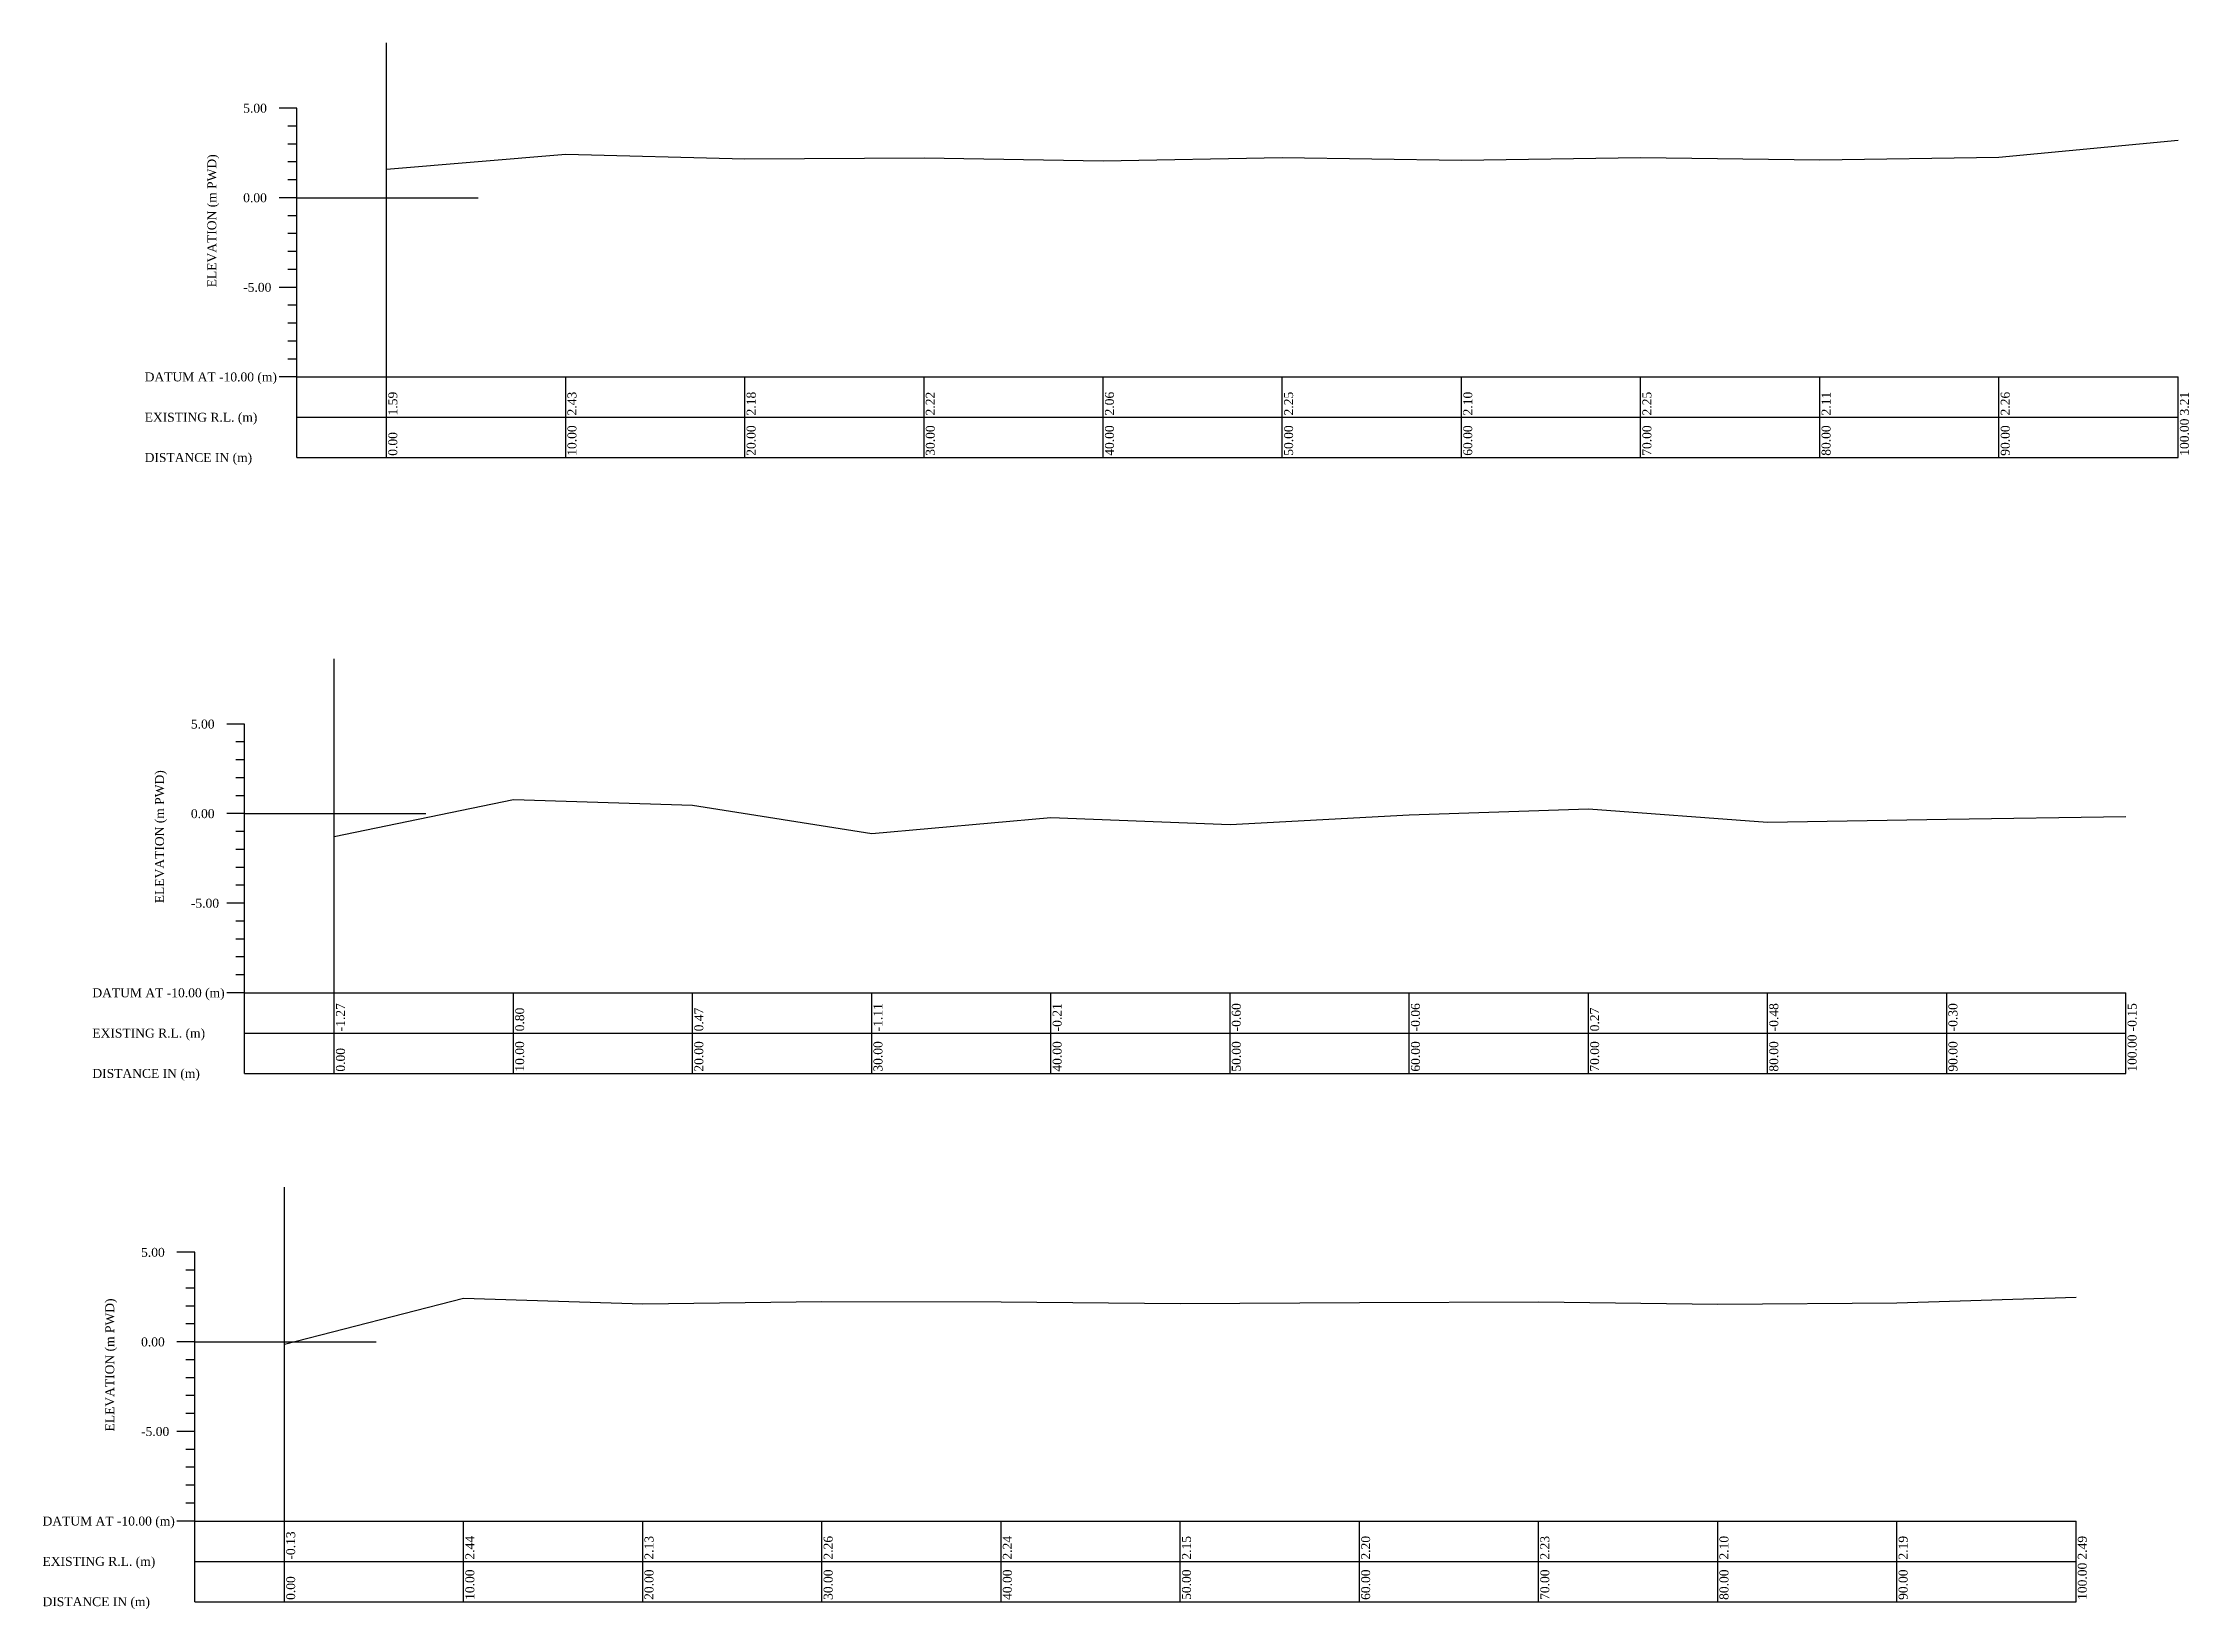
# Model space of a CAD drawing. Header units: metres. Extents: x -148477 to 168932, y -55673 to -2736.
# Drawn here: x -62652.6 to -62532.9, y -21266.7 to -21179.3 of the extents above; entities that cross this region are included whole.
import ezdxf

# ---------------------------------------------------------------- set-up
doc = ezdxf.new("R2010")
doc.units = ezdxf.units.M
doc.styles.add('liza', font='times.ttf', dxfattribs={"height": 2})

msp = doc.modelspace()

# ---------------------------------------------------------------- texts
at = {"color": 6, "linetype": 'Continuous', "lineweight": -3, "ltscale": 0.5, "char_height": 0.5, "attachment_point": 1, "style": 'liza'}
for s, insert, width in [('5.00', (-62641.4643, -21182.6799), 2), ('0.00', (-62641.4643, -21187.6799), 2), ('-5.00', (-62641.4643, -21192.6799), 2), ('DATUM AT -10.00 (m)', (-62646.9643, -21197.6799), 7.5), ('EXISTING R.L. (m)', (-62646.9643, -21199.9299), 7.5), ('DISTANCE IN (m)', (-62646.9643, -21202.1799), 7.5), ('5.00', (-62644.3833, -21217.0566), 2), ('0.00', (-62644.3833, -21222.0566), 2), ('-5.00', (-62644.3833, -21227.0566), 2), ('DATUM AT -10.00 (m)', (-62649.8833, -21232.0566), 7.5), ('EXISTING R.L. (m)', (-62649.8833, -21234.3066), 7.5), ('DISTANCE IN (m)', (-62649.8833, -21236.5566), 7.5), ('5.00', (-62647.1642, -21246.5417), 2), ('0.00', (-62647.1642, -21251.5417), 2), ('-5.00', (-62647.1642, -21256.5417), 2), ('DATUM AT -10.00 (m)', (-62652.6642, -21261.5417), 7.5), ('EXISTING R.L. (m)', (-62652.6642, -21263.7917), 7.5), ('DISTANCE IN (m)', (-62652.6642, -21266.0417), 7.5)]:
    msp.add_mtext(s, dxfattribs=dict(at, insert=insert, width=width))
at = {"color": 6, "linetype": 'Continuous', "lineweight": -3, "ltscale": 0.5, "char_height": 0.5, "attachment_point": 1, "rotation": 90, "style": 'liza'}
for s, insert, width in [('ELEVATION (m PWD)', (-62643.4643, -21192.9299), 10), ('1.59', (-62633.3643, -21200.0799), 2.15), ('2.43', (-62623.3643, -21200.0799), 2.15), ('2.18', (-62613.3643, -21200.0799), 2.15), ('2.22', (-62603.3643, -21200.0799), 2.15), ('2.06', (-62593.3643, -21200.0799), 2.15), ('2.25', (-62583.3643, -21200.0799), 2.15), ('2.10', (-62573.3643, -21200.0799), 2.15), ('2.25', (-62563.3643, -21200.0799), 2.15), ('2.11', (-62553.3643, -21200.0799), 2.15), ('2.26', (-62543.3643, -21200.0799), 2.15), ('3.21', (-62533.3643, -21200.0799), 2.15), ('0.00', (-62633.3643, -21202.3299), 2.15), ('10.00', (-62623.3643, -21202.3299), 2.15), ('20.00', (-62613.3643, -21202.3299), 2.15), ('30.00', (-62603.3643, -21202.3299), 2.15), ('40.00', (-62593.3643, -21202.3299), 2.15), ('50.00', (-62583.3643, -21202.3299), 2.15), ('60.00', (-62573.3643, -21202.3299), 2.15), ('70.00', (-62563.3643, -21202.3299), 2.15), ('80.00', (-62553.3643, -21202.3299), 2.15), ('90.00', (-62543.3643, -21202.3299), 2.15), ('100.00', (-62533.3643, -21202.3299), 2.15), ('ELEVATION (m PWD)', (-62646.3833, -21227.3066), 10), ('-1.27', (-62636.2833, -21234.4566), 2.15), ('0.80', (-62626.2833, -21234.4566), 2.15), ('0.47', (-62616.2833, -21234.4566), 2.15), ('-1.11', (-62606.2833, -21234.4566), 2.15), ('-0.21', (-62596.2833, -21234.4566), 2.15), ('-0.60', (-62586.2833, -21234.4566), 2.15), ('-0.06', (-62576.2833, -21234.4566), 2.15), ('0.27', (-62566.2833, -21234.4566), 2.15), ('-0.48', (-62556.2833, -21234.4566), 2.15), ('-0.30', (-62546.2833, -21234.4566), 2.15), ('-0.15', (-62536.2833, -21234.4566), 2.15), ('100.00', (-62536.2833, -21236.7066), 2.15), ('0.00', (-62636.2833, -21236.7066), 2.15), ('10.00', (-62626.2833, -21236.7066), 2.15), ('20.00', (-62616.2833, -21236.7066), 2.15), ('30.00', (-62606.2833, -21236.7066), 2.15), ('40.00', (-62596.2833, -21236.7066), 2.15), ('50.00', (-62586.2833, -21236.7066), 2.15), ('60.00', (-62576.2833, -21236.7066), 2.15), ('70.00', (-62566.2833, -21236.7066), 2.15), ('80.00', (-62556.2833, -21236.7066), 2.15), ('90.00', (-62546.2833, -21236.7066), 2.15), ('ELEVATION (m PWD)', (-62649.1642, -21256.7917), 10), ('-0.13', (-62639.0642, -21263.9417), 2.15), ('2.44', (-62629.0642, -21263.9417), 2.15), ('2.13', (-62619.0642, -21263.9417), 2.15), ('2.26', (-62609.0642, -21263.9417), 2.15), ('2.24', (-62599.0642, -21263.9417), 2.15), ('2.15', (-62589.0642, -21263.9417), 2.15), ('2.20', (-62579.0642, -21263.9417), 2.15), ('2.23', (-62569.0642, -21263.9417), 2.15), ('2.10', (-62559.0642, -21263.9417), 2.15), ('2.19', (-62549.0642, -21263.9417), 2.15), ('2.49', (-62539.0642, -21263.9417), 2.15), ('0.00', (-62639.0642, -21266.1917), 2.15), ('10.00', (-62629.0642, -21266.1917), 2.15), ('20.00', (-62619.0642, -21266.1917), 2.15), ('30.00', (-62609.0642, -21266.1917), 2.15), ('40.00', (-62599.0642, -21266.1917), 2.15), ('50.00', (-62589.0642, -21266.1917), 2.15), ('60.00', (-62579.0642, -21266.1917), 2.15), ('70.00', (-62569.0642, -21266.1917), 2.15), ('80.00', (-62559.0642, -21266.1917), 2.15), ('90.00', (-62549.0642, -21266.1917), 2.15), ('100.00', (-62539.0642, -21266.1917), 2.15)]:
    msp.add_mtext(s, dxfattribs=dict(at, insert=insert, width=width))

# ---------------------------------------------------------------- linework, layer by layer
at = {"color": 6, "linetype": 'Continuous', "lineweight": -3, "ltscale": 0.5}
for p, q in [((-62633.4643, -21197.9299), (-62633.4643, -21179.2867)), ((-62638.4643, -21182.9299), (-62639.4643, -21182.9299)), ((-62638.4643, -21202.4299), (-62638.4643, -21182.9299)), ((-62638.4643, -21183.9299), (-62638.9643, -21183.9299)), ((-62638.4643, -21184.9299), (-62638.9643, -21184.9299)), ((-62638.4643, -21185.9299), (-62638.9643, -21185.9299)), ((-62638.4643, -21186.9299), (-62638.9643, -21186.9299)), ((-62638.4643, -21187.9299), (-62639.4643, -21187.9299)), ((-62638.4643, -21187.9299), (-62628.3426, -21187.9299)), ((-62638.4643, -21188.9299), (-62638.9643, -21188.9299)), ((-62638.4643, -21189.9299), (-62638.9643, -21189.9299)), ((-62638.4643, -21190.9299), (-62638.9643, -21190.9299)), ((-62638.4643, -21192.9299), (-62639.4643, -21192.9299)), ((-62638.4643, -21191.9299), (-62638.9643, -21191.9299)), ((-62638.4643, -21193.9299), (-62638.9643, -21193.9299)), ((-62638.4643, -21194.9299), (-62638.9643, -21194.9299)), ((-62638.4643, -21195.9299), (-62638.9643, -21195.9299)), ((-62638.4643, -21196.9299), (-62638.9643, -21196.9299)), ((-62638.4643, -21197.9299), (-62639.4643, -21197.9299)), ((-62638.4643, -21197.9299), (-62533.4643, -21197.9299)), ((-62633.4643, -21202.4299), (-62633.4643, -21197.9299)), ((-62623.4643, -21202.4299), (-62623.4643, -21197.9299)), ((-62613.4643, -21202.4299), (-62613.4643, -21197.9299)), ((-62603.4643, -21202.4299), (-62603.4643, -21197.9299)), ((-62593.4643, -21202.4299), (-62593.4643, -21197.9299)), ((-62583.4643, -21202.4299), (-62583.4643, -21197.9299)), ((-62573.4643, -21202.4299), (-62573.4643, -21197.9299)), ((-62563.4643, -21202.4299), (-62563.4643, -21197.9299)), ((-62553.4643, -21202.4299), (-62553.4643, -21197.9299)), ((-62543.4643, -21202.4299), (-62543.4643, -21197.9299)), ((-62533.4643, -21202.4299), (-62533.4643, -21197.9299)), ((-62638.4643, -21200.1799), (-62533.4643, -21200.1799)), ((-62638.4643, -21202.4299), (-62533.4643, -21202.4299)), ((-62636.3833, -21232.3066), (-62636.3833, -21213.6633)), ((-62641.3833, -21217.3066), (-62642.3833, -21217.3066)), ((-62641.3833, -21236.8066), (-62641.3833, -21217.3066)), ((-62641.3833, -21218.3066), (-62641.8833, -21218.3066)), ((-62641.3833, -21219.3066), (-62641.8833, -21219.3066)), ((-62641.3833, -21220.3066), (-62641.8833, -21220.3066)), ((-62641.3833, -21221.3066), (-62641.8833, -21221.3066)), ((-62641.3833, -21222.3066), (-62642.3833, -21222.3066)), ((-62641.3833, -21222.3066), (-62631.2616, -21222.3066)), ((-62641.3833, -21223.3066), (-62641.8833, -21223.3066)), ((-62641.3833, -21224.3066), (-62641.8833, -21224.3066)), ((-62641.3833, -21225.3066), (-62641.8833, -21225.3066)), ((-62641.3833, -21226.3066), (-62641.8833, -21226.3066)), ((-62641.3833, -21227.3066), (-62642.3833, -21227.3066)), ((-62641.3833, -21228.3066), (-62641.8833, -21228.3066)), ((-62641.3833, -21229.3066), (-62641.8833, -21229.3066)), ((-62641.3833, -21230.3066), (-62641.8833, -21230.3066)), ((-62641.3833, -21231.3066), (-62641.8833, -21231.3066)), ((-62641.3833, -21232.3066), (-62642.3833, -21232.3066)), ((-62641.3833, -21232.3066), (-62536.3833, -21232.3066)), ((-62636.3833, -21236.8066), (-62636.3833, -21232.3066)), ((-62626.3833, -21236.8066), (-62626.3833, -21232.3066)), ((-62616.3833, -21236.8066), (-62616.3833, -21232.3066)), ((-62606.3833, -21236.8066), (-62606.3833, -21232.3066)), ((-62596.3833, -21236.8066), (-62596.3833, -21232.3066)), ((-62586.3833, -21236.8066), (-62586.3833, -21232.3066)), ((-62576.3833, -21236.8066), (-62576.3833, -21232.3066)), ((-62566.3833, -21236.8066), (-62566.3833, -21232.3066)), ((-62556.3833, -21236.8066), (-62556.3833, -21232.3066)), ((-62546.3833, -21236.8066), (-62546.3833, -21232.3066)), ((-62536.3833, -21236.8066), (-62536.3833, -21232.3066)), ((-62641.3833, -21234.5566), (-62536.3833, -21234.5566)), ((-62641.3833, -21236.8066), (-62536.3833, -21236.8066)), ((-62639.1642, -21261.7917), (-62639.1642, -21243.1484)), ((-62644.1642, -21246.7917), (-62645.1642, -21246.7917)), ((-62644.1642, -21266.2917), (-62644.1642, -21246.7917)), ((-62644.1642, -21247.7917), (-62644.6642, -21247.7917)), ((-62644.1642, -21248.7917), (-62644.6642, -21248.7917)), ((-62644.1642, -21249.7917), (-62644.6642, -21249.7917)), ((-62644.1642, -21250.7917), (-62644.6642, -21250.7917)), ((-62644.1642, -21251.7917), (-62645.1642, -21251.7917)), ((-62644.1642, -21252.7917), (-62644.6642, -21252.7917)), ((-62644.1642, -21251.7917), (-62634.0426, -21251.7917)), ((-62644.1642, -21253.7917), (-62644.6642, -21253.7917)), ((-62644.1642, -21254.7917), (-62644.6642, -21254.7917)), ((-62644.1642, -21255.7917), (-62644.6642, -21255.7917)), ((-62644.1642, -21256.7917), (-62645.1642, -21256.7917)), ((-62644.1642, -21257.7917), (-62644.6642, -21257.7917)), ((-62644.1642, -21258.7917), (-62644.6642, -21258.7917)), ((-62644.1642, -21259.7917), (-62644.6642, -21259.7917)), ((-62644.1642, -21260.7917), (-62644.6642, -21260.7917)), ((-62644.1642, -21261.7917), (-62645.1642, -21261.7917)), ((-62644.1642, -21261.7917), (-62539.1642, -21261.7917)), ((-62639.1642, -21266.2917), (-62639.1642, -21261.7917)), ((-62629.1642, -21266.2917), (-62629.1642, -21261.7917)), ((-62619.1642, -21266.2917), (-62619.1642, -21261.7917)), ((-62609.1642, -21266.2917), (-62609.1642, -21261.7917)), ((-62599.1642, -21266.2917), (-62599.1642, -21261.7917)), ((-62589.1642, -21266.2917), (-62589.1642, -21261.7917)), ((-62579.1642, -21266.2917), (-62579.1642, -21261.7917)), ((-62569.1642, -21266.2917), (-62569.1642, -21261.7917)), ((-62559.1642, -21266.2917), (-62559.1642, -21261.7917)), ((-62549.1642, -21266.2917), (-62549.1642, -21261.7917)), ((-62539.1642, -21266.2917), (-62539.1642, -21261.7917)), ((-62644.1642, -21264.0417), (-62539.1642, -21264.0417)), ((-62644.1642, -21266.2917), (-62539.1642, -21266.2917))]:
    msp.add_line(p, q, dxfattribs=at)
at = {"color": 3, "linetype": 'Continuous', "lineweight": -3, "ltscale": 0.5}
msp.add_lwpolyline([(-62633.4643, -21186.3399), (-62623.4643, -21185.5029), (-62613.4643, -21185.7499), (-62603.4643, -21185.7099), (-62593.4643, -21185.8699), (-62583.4643, -21185.6799), (-62573.4643, -21185.8339), (-62563.4643, -21185.6819), (-62553.4643, -21185.8209), (-62543.4643, -21185.6699), (-62533.4643, -21184.7199)], dxfattribs=at)
at = {"color": 2, "linetype": 'Continuous', "lineweight": -3, "ltscale": 0.5}
msp.add_lwpolyline([(-62636.3833, -21223.5726), (-62626.3833, -21221.5096), (-62616.3833, -21221.8406), (-62606.3833, -21223.4206), (-62596.3833, -21222.5166), (-62586.3833, -21222.9066), (-62576.3833, -21222.3706), (-62566.3833, -21222.0386), (-62556.3833, -21222.7876), (-62546.3833, -21222.6116), (-62536.3833, -21222.4596)], dxfattribs=at)
at = {"color": 6, "linetype": 'Continuous', "lineweight": -3, "ltscale": 0.5}
msp.add_lwpolyline([(-62639.1642, -21251.9177), (-62629.1642, -21249.3547), (-62619.1642, -21249.6617), (-62609.1642, -21249.5317), (-62599.1642, -21249.5517), (-62589.1642, -21249.6417), (-62579.1642, -21249.5917), (-62569.1642, -21249.5617), (-62559.1642, -21249.6927), (-62549.1642, -21249.6017), (-62539.1642, -21249.3017)], dxfattribs=at)

msp.set_redraw_order([(e.dxf.handle, doc.entitydb.next_handle()) for e in msp.query("TEXT MTEXT ATTDEF DIMENSION ARC_DIMENSION")])  # texts and dimensions are drawn at this point

doc.saveas('drawing.dxf')
